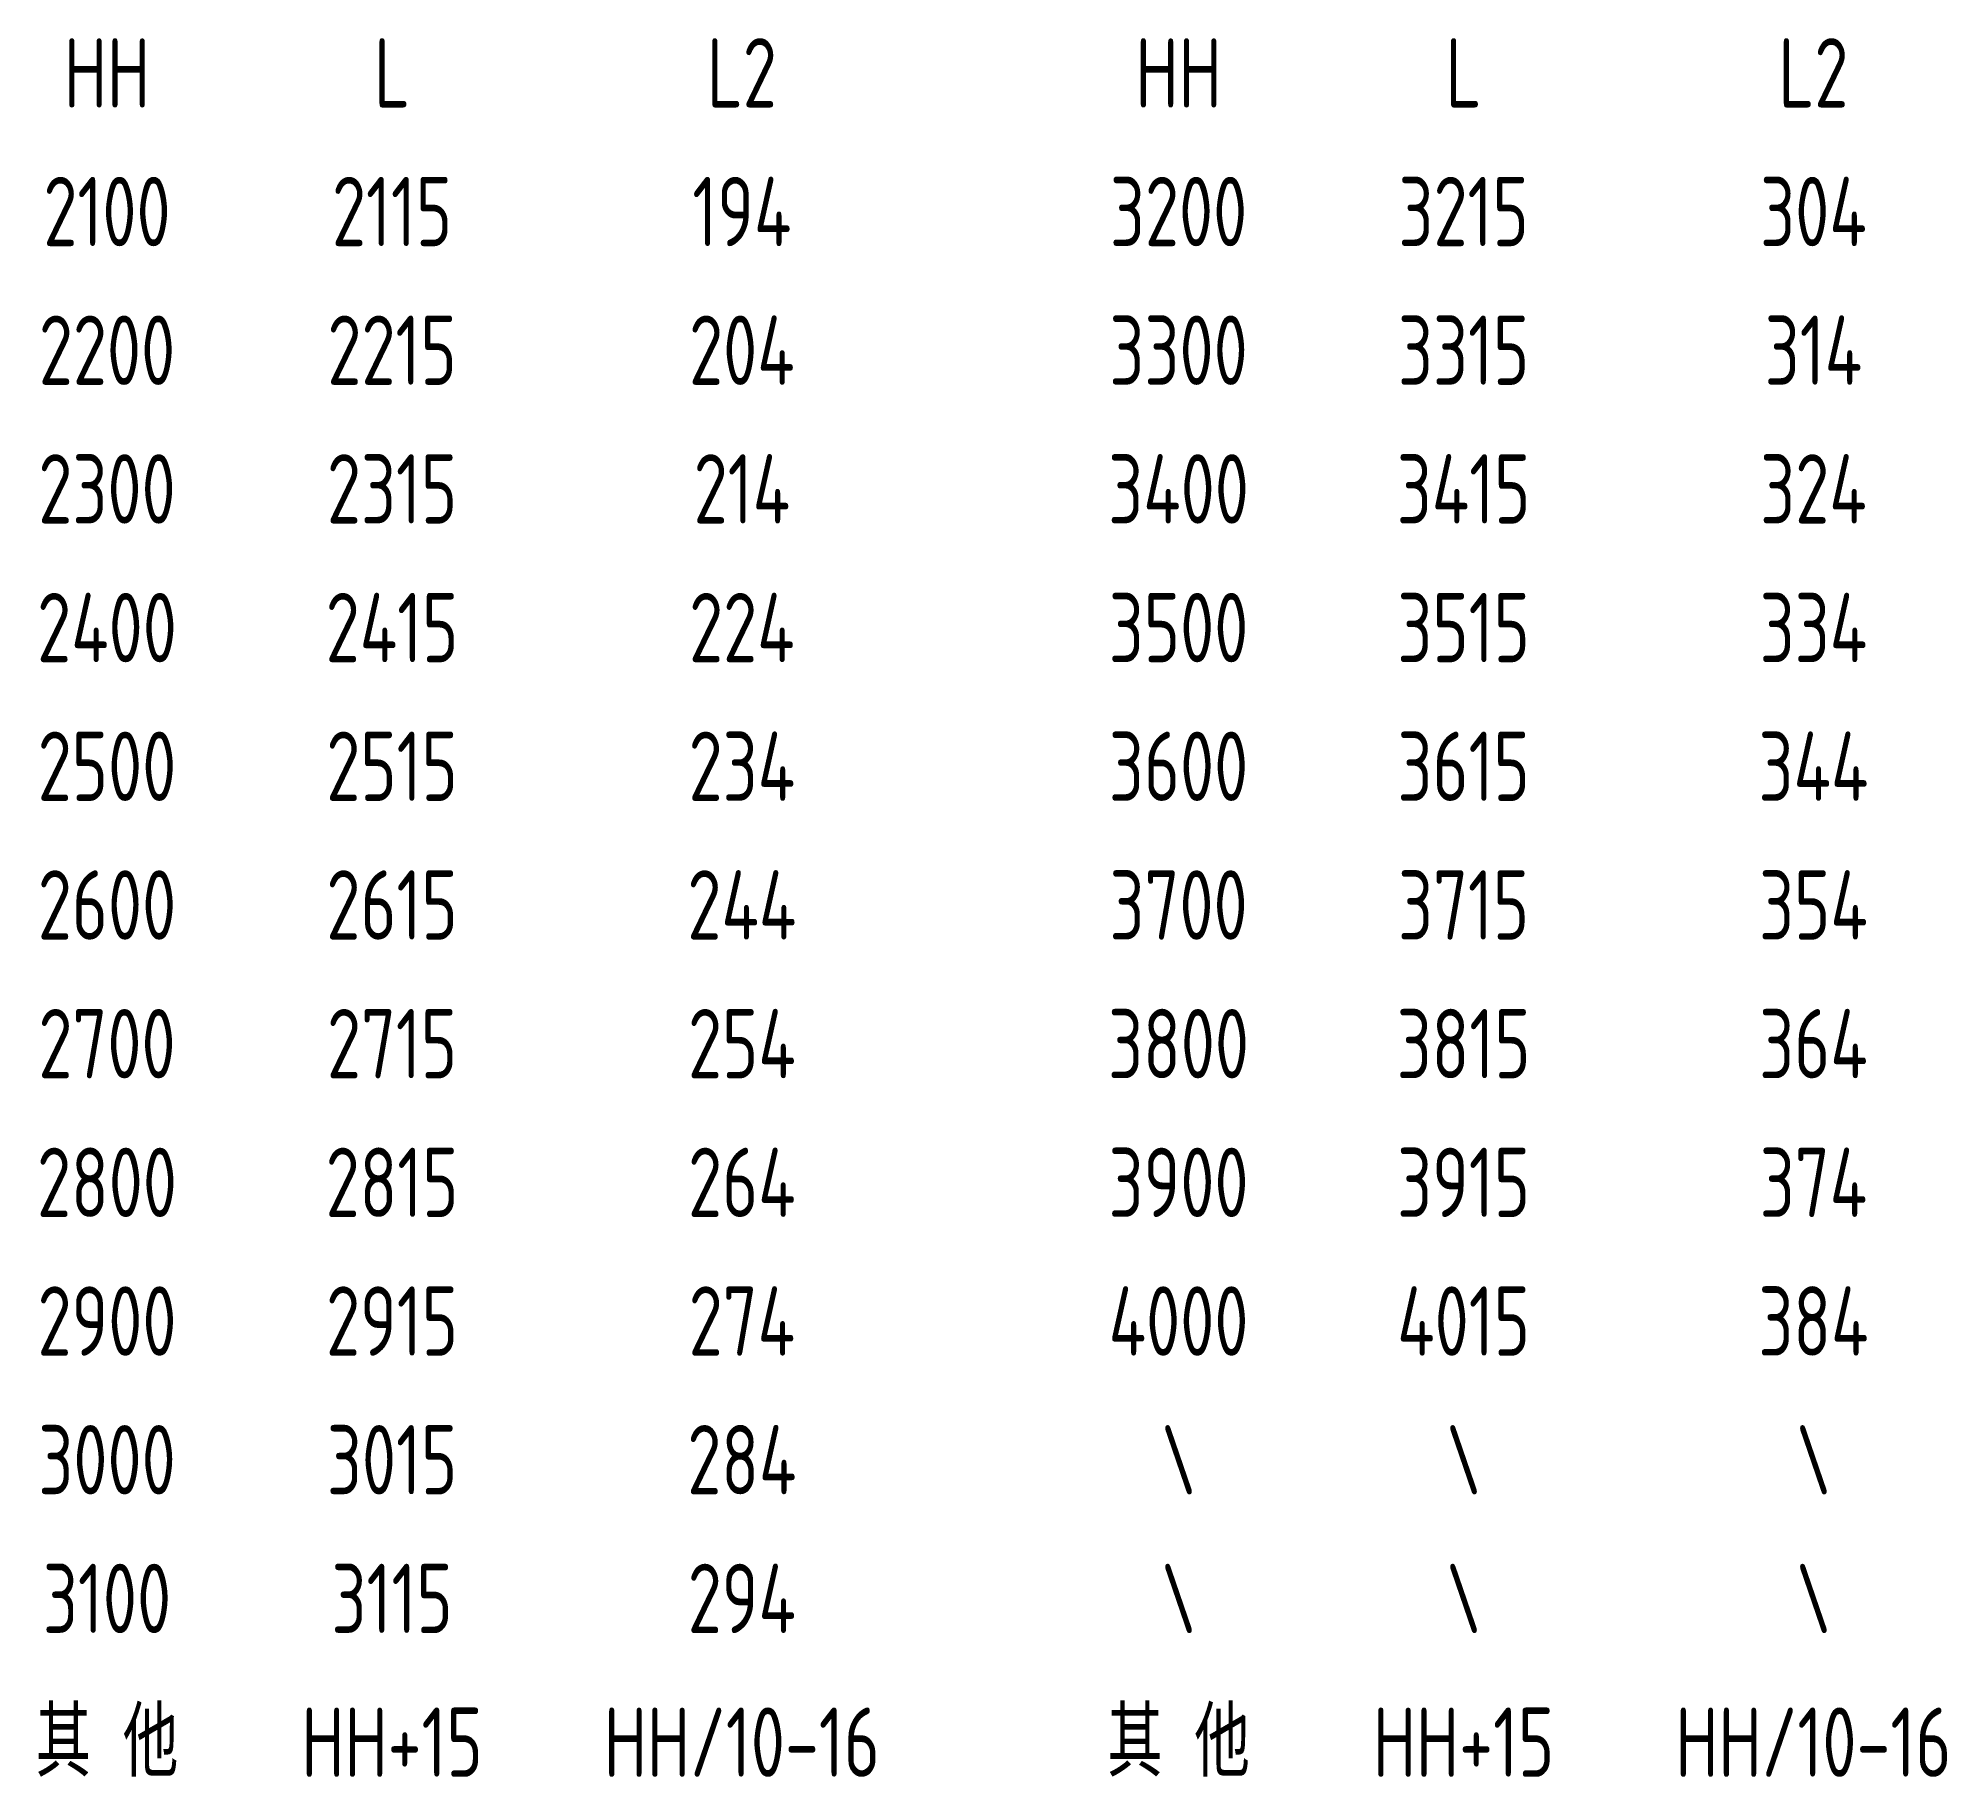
# Model space of a CAD drawing. Header units: inches. Extents: x 14216 to 120088, y -28810 to 23559.
# Drawn here: x 47344 to 48087, y 16974 to 17651 of the extents above; entities that cross this region are included whole.
import ezdxf
from ezdxf.enums import TextEntityAlignment as Align

# ---------------------------------------------------------------- set-up
doc = ezdxf.new("R2010")
doc.units = ezdxf.units.IN
doc.header["$LTSCALE"] = 0.3
doc.header["$MEASUREMENT"] = 0
doc.layers.add('2', color=2, linetype='Continuous')
doc.styles.add('HZ', font='isocp2.shx', dxfattribs={"width": 0.7, "bigfont": 'hztxt.shx'})

msp = doc.modelspace()

# ---------------------------------------------------------------- texts
at = {"layer": '2', "style": 'HZ', "width": 0.8}
for s, p in [('HH', (47370.31, 17637.38)), ('L', (47481.31, 17637.38)), ('L2', (47617.52, 17637.38)), ('HH', (47787.57, 17637.38)), ('L', (47898.57, 17637.38)), ('L2', (48034.79, 17637.38)), ('2100', (47370.31, 17583.38)), ('2115', (47481.31, 17583.38)), ('194', (47617.52, 17583.38)), ('3200', (47787.57, 17583.38)), ('3215', (47898.57, 17583.38)), ('304', (48034.79, 17583.38)), ('2200', (47370.31, 17529.38)), ('2215', (47481.31, 17529.38)), ('204', (47617.52, 17529.38)), ('3300', (47787.57, 17529.38)), ('3315', (47898.57, 17529.38)), ('314', (48034.79, 17529.38)), ('2300', (47370.31, 17475.38)), ('2315', (47481.31, 17475.38)), ('214', (47617.52, 17475.38)), ('3400', (47787.57, 17475.38)), ('3415', (47898.57, 17475.38)), ('324', (48034.79, 17475.38)), ('2400', (47370.31, 17421.38)), ('2415', (47481.31, 17421.38)), ('224', (47617.52, 17421.38)), ('3500', (47787.57, 17421.38)), ('3515', (47898.57, 17421.38)), ('334', (48034.79, 17421.38)), ('2500', (47370.31, 17367.38)), ('2515', (47481.31, 17367.38)), ('234', (47617.52, 17367.38)), ('3600', (47787.57, 17367.38)), ('3615', (47898.57, 17367.38)), ('344', (48034.79, 17367.38)), ('2600', (47370.31, 17313.38)), ('2615', (47481.31, 17313.38)), ('244', (47617.52, 17313.38)), ('3700', (47787.57, 17313.38)), ('3715', (47898.57, 17313.38)), ('354', (48034.79, 17313.38)), ('2700', (47370.31, 17259.38)), ('2715', (47481.31, 17259.38)), ('254', (47617.52, 17259.38)), ('3800', (47787.57, 17259.38)), ('3815', (47898.57, 17259.38)), ('364', (48034.79, 17259.38)), ('2800', (47370.31, 17205.38)), ('2815', (47481.31, 17205.38)), ('264', (47617.52, 17205.38)), ('3900', (47787.57, 17205.38)), ('3915', (47898.57, 17205.38)), ('374', (48034.79, 17205.38)), ('2900', (47370.31, 17151.38)), ('2915', (47481.31, 17151.38)), ('274', (47617.52, 17151.38)), ('4000', (47787.57, 17151.38)), ('4015', (47898.57, 17151.38)), ('384', (48034.79, 17151.38)), ('3000', (47370.31, 17097.38)), ('3015', (47481.31, 17097.38)), ('284', (47617.52, 17097.38)), ('\\', (47787.57, 17097.38)), ('\\', (47898.57, 17097.38)), ('\\', (48034.79, 17097.38)), ('3100', (47370.31, 17043.38)), ('3115', (47481.31, 17043.38)), ('294', (47617.52, 17043.38)), ('\\', (47787.57, 17043.38)), ('\\', (47898.57, 17043.38)), ('\\', (48034.79, 17043.38)), ('其 他', (47370.31, 16987.42)), ('HH+15', (47481.31, 16987.42)), ('HH/10-16', (47617.52, 16987.42)), ('其 他', (47787.57, 16987.42)), ('HH+15', (47898.57, 16987.42)), ('HH/10-16', (48034.79, 16987.42))]:
    msp.add_text(s, height=27, dxfattribs=at).set_placement(p, align=Align.MIDDLE_CENTER)

doc.saveas('drawing.dxf')
